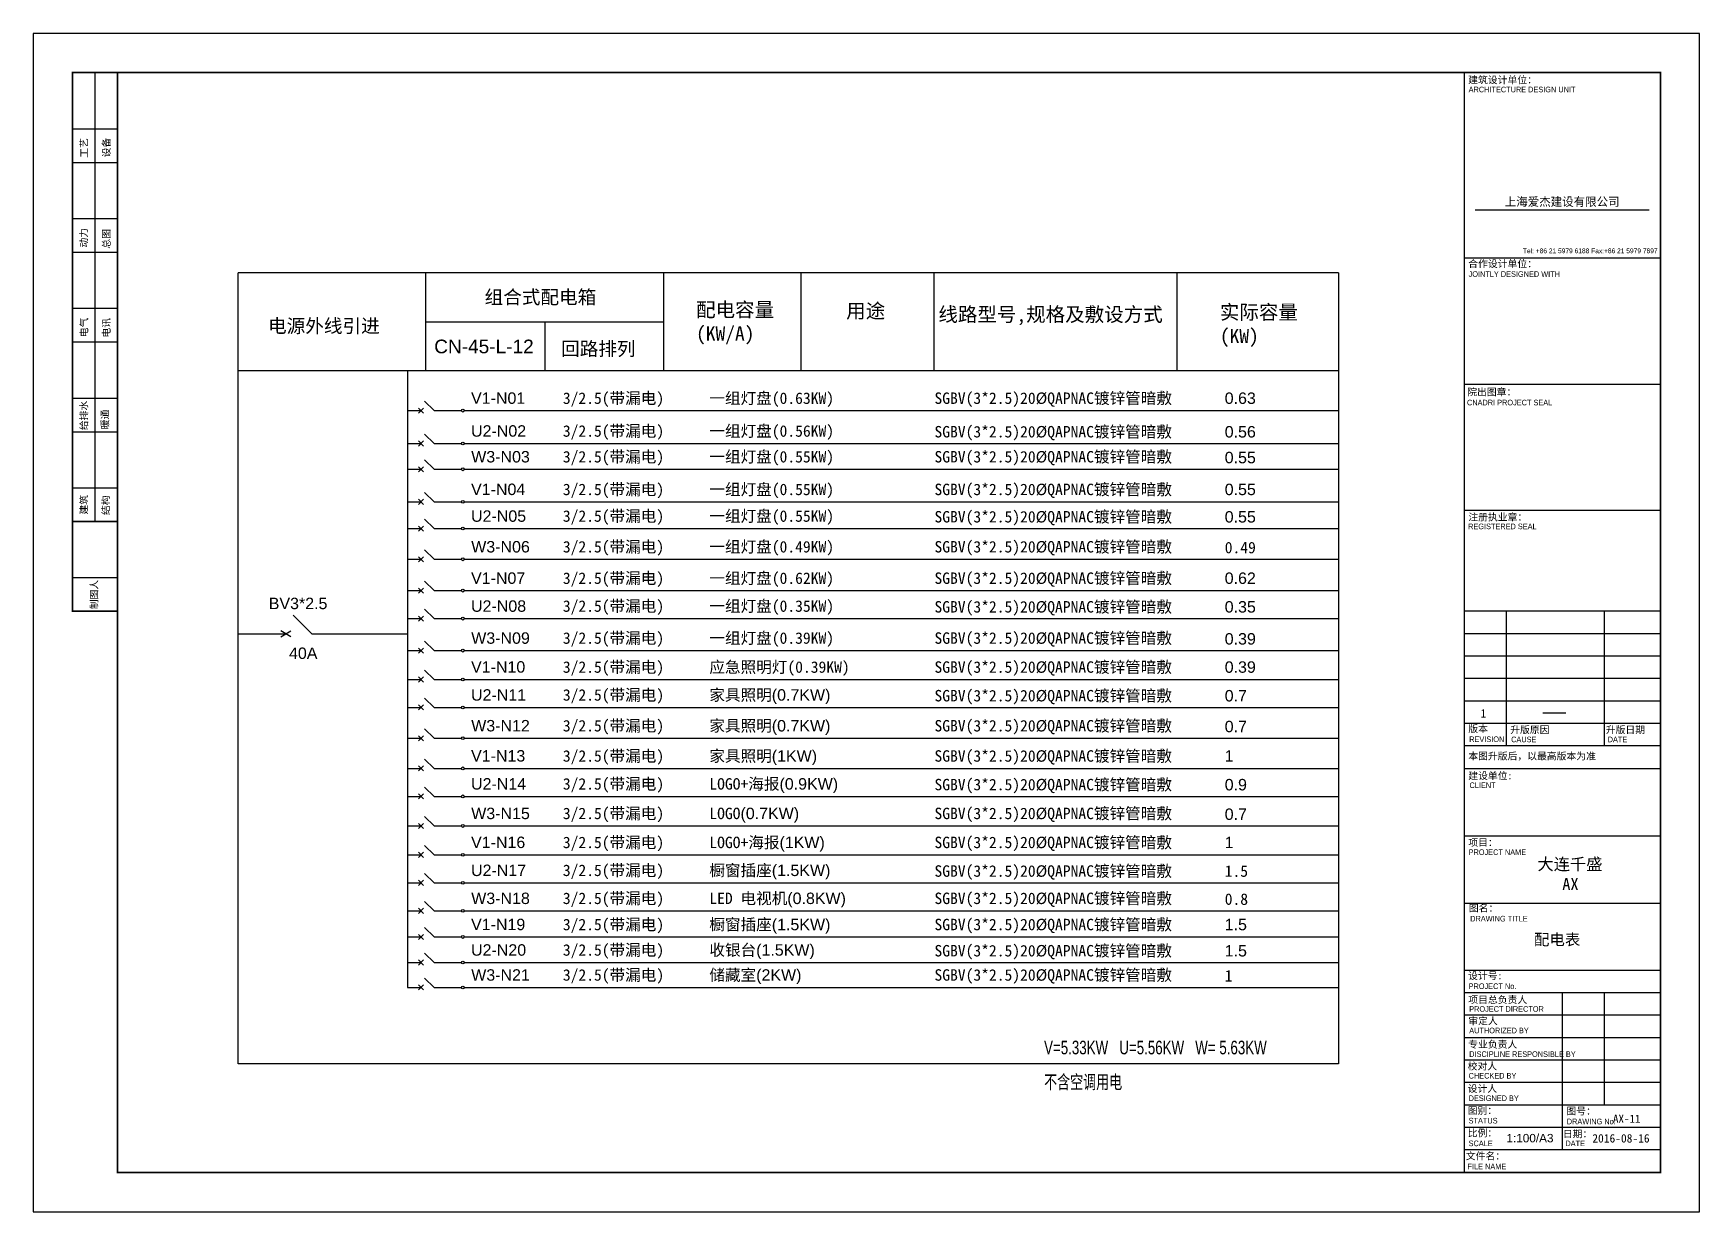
# Model space of a CAD drawing. Header units: millimetres. Extents: x 5896 to 6381, y 4295 to 4378.
# Drawn here: x 6340.7 to 6381.17, y 4349.11 to 4377.73 of the extents above; entities that cross this region are included whole.
import ezdxf

# ---------------------------------------------------------------- set-up
doc = ezdxf.new("R2010")
doc.units = ezdxf.units.MM
for name, color, linetype in [('GA_X DIM', 8, 'Continuous'), ('Wall-fugue', 16, 'Continuous'), ('图框', 254, 'Continuous'), ('线路图', 1, 'Continuous')]:
    doc.layers.add(name, color=color, linetype=linetype)
doc.styles.add('ARIAL', font='Arial.ttf')
doc.styles.add('FUGUE', font='Arial.ttf')
doc.styles.add('HT', font='')
doc.styles.get("Standard").update_dxf_attribs({"font": 'Arial.ttf'})
doc.styles.add('图签-仿宋', font='')
doc.styles.add('图签-黑体', font='')
doc.styles.add('标注', font='Arial.ttf', dxfattribs={"width": 0.7})
doc.styles.get('HT').set_extended_font_data('SimHei')
doc.styles.get('图签-仿宋').set_extended_font_data('FangSong_GB2312')
doc.styles.get('图签-黑体').set_extended_font_data('SimHei')

msp = doc.modelspace()

# ---------------------------------------------------------------- texts
at = {"layer": 'Wall-fugue', "color": 1, "ltscale": 1000, "style": '标注'}
for s, p in [('组合式配电箱', (6351.665, 4371.155)), ('电源外线引进', (6346.405, 4370.456)), ('CN-45-L-12', (6350.44, 4369.957)), ('回路排列', (6353.523, 4369.901))]:
    msp.add_text(s, height=0.3312, dxfattribs=at).set_placement(p)
at = {"layer": 'Wall-fugue', "color": 1, "ltscale": 1000, "char_height": 0.33116, "attachment_point": 1, "style": '标注'}
for s, insert in [('V=5.33KW   U=5.56KW   W= 5.63KW', (6365.251, 4353.264)), ('{\\fSimSun|b0|i0|c134|p2;不含空调用电}', (6365.251, 4352.428))]:
    msp.add_mtext(s, dxfattribs=dict(at, insert=insert))
at = {"layer": '图框', "insert": (6377.148, 4355.706), "char_height": 0.27513, "attachment_point": 4}
msp.add_mtext_dynamic_manual_height_columns('{\\fSimSun|b0|i0|c134|p2;配电表}', width=1669.25803, gutter_width=1, heights=[0], dxfattribs=at)
at = {"layer": '图框', "insert": (6379.067, 4351.368), "char_height": 0.19652, "width": 0.10228, "attachment_point": 4}
msp.add_mtext('{\\fSimSun|b0|i0|c0|p2;A\\fSimSun|b0|i0|c134|p2;X\\fSimSun|b0|i0|c0|p2;-\\fSimSun|b0|i0|c134|p2;11}', dxfattribs=at)
at = {"layer": '线路图'}
for s, p in [('V1-N01', (6351.335, 4368.729)), ('U2-N02', (6351.335, 4367.931)), ('W3-N03', (6351.339, 4367.305)), ('V1-N04', (6351.335, 4366.514)), ('U2-N05', (6351.335, 4365.865)), ('W3-N06', (6351.339, 4365.119)), ('V1-N07', (6351.335, 4364.358)), ('BV3*2.5', (6346.422, 4363.743)), ('U2-N08', (6351.335, 4363.679)), ('W3-N09', (6351.339, 4362.902)), ('40A', (6346.914, 4362.534)), ('V1-N10', (6351.335, 4362.201)), ('U2-N11', (6351.335, 4361.521)), ('W3-N12', (6351.339, 4360.774)), ('V1-N13', (6351.335, 4360.042)), ('U2-N14', (6351.335, 4359.362)), ('W3-N15', (6351.339, 4358.644)), ('V1-N16', (6351.335, 4357.942)), ('U2-N17', (6351.335, 4357.262)), ('W3-N18', (6351.339, 4356.582)), ('V1-N19', (6351.335, 4355.948)), ('U2-N20', (6351.335, 4355.328)), ('W3-N21', (6351.339, 4354.721))]:
    msp.add_text(s, height=0.2779, dxfattribs=at).set_placement(p)
at = {"layer": '线路图', "attachment_point": 1}
for s, insert, char_height, width in [('{\\fSimSun|b0|i0|c134|p2;配电容量\\P(KW/A)}', (6356.799, 4371.189), 0.3474, 3.43736), ('{\\fSimSun|b0|i0|c134|p2;用途}', (6360.445, 4371.16), 0.3474, 3.43736), ('{\\fSimSun|b0|i0|c134|p2;线路型号,规格及敷设方式}', (6362.684, 4371.075), 0.3474, 9.12964), ('{\\fSimSun|b0|i0|c134|p2;实际容量\\P(KW)}', (6369.52, 4371.129), 0.3474, 3.43736), ('{\\fSimSun|b0|i0|c134|p2;3/2.5(带漏电)}', (6353.564, 4369.005), 0.27792, 3.43736), ('{\\fSimSun|b0|i0|c134|p2;一组灯盘(0.63KW)}', (6357.122, 4369.005), 0.27792, 3.43736), ('{\\fSimSun|b0|i0|c134|p2;SGBV(3*2.5)20%%CQAPNAC镀锌管暗敷}', (6362.589, 4369.005), 0.27792, 6.28717), ('0.63', (6369.638, 4369.005), 0.2779, 3.43736), ('{\\fSimSun|b0|i0|c134|p2;3/2.5(带漏电)}', (6353.564, 4368.208), 0.27792, 3.43736), ('{\\fSimSun|b0|i0|c134|p2;一组灯盘(0.56KW)}', (6357.122, 4368.208), 0.27792, 3.43736), ('{\\fSimSun|b0|i0|c134|p2;SGBV(3*2.5)20%%CQAPNAC镀锌管暗敷}', (6362.589, 4368.191), 0.27792, 6.28717), ('0.56', (6369.638, 4368.189), 0.2779, 3.43736), ('{\\fSimSun|b0|i0|c134|p2;3/2.5(带漏电)}', (6353.564, 4367.583), 0.27792, 3.43736), ('{\\fSimSun|b0|i0|c134|p2;一组灯盘(0.55KW)}', (6357.122, 4367.583), 0.27792, 3.43736), ('{\\fSimSun|b0|i0|c134|p2;SGBV(3*2.5)20%%CQAPNAC镀锌管暗敷}', (6362.589, 4367.583), 0.27792, 6.28717), ('0.55', (6369.638, 4367.564), 0.2779, 3.43736), ('{\\fSimSun|b0|i0|c134|p2;3/2.5(带漏电)}', (6353.564, 4366.79), 0.27792, 3.43736), ('{\\fSimSun|b0|i0|c134|p2;一组灯盘(0.55KW)}', (6357.122, 4366.79), 0.27792, 3.43736), ('{\\fSimSun|b0|i0|c134|p2;SGBV(3*2.5)20%%CQAPNAC镀锌管暗敷}', (6362.589, 4366.79), 0.27792, 6.28717), ('0.55', (6369.638, 4366.79), 0.2779, 3.43736), ('{\\fSimSun|b0|i0|c134|p2;3/2.5(带漏电)}', (6353.564, 4366.143), 0.27792, 3.43736), ('{\\fSimSun|b0|i0|c134|p2;一组灯盘(0.55KW)}', (6357.122, 4366.143), 0.27792, 3.43736), ('{\\fSimSun|b0|i0|c134|p2;SGBV(3*2.5)20%%CQAPNAC镀锌管暗敷}', (6362.589, 4366.126), 0.27792, 6.28717), ('0.55', (6369.638, 4366.124), 0.2779, 3.43736), ('{\\fSimSun|b0|i0|c134|p2;3/2.5(带漏电)}', (6353.564, 4365.397), 0.27792, 3.43736), ('{\\fSimSun|b0|i0|c134|p2;一组灯盘(0.49KW)}', (6357.122, 4365.397), 0.27792, 3.43736), ('{\\fSimSun|b0|i0|c134|p2;SGBV(3*2.5)20%%CQAPNAC镀锌管暗敷}', (6362.589, 4365.397), 0.27792, 6.28717), ('{\\fSimSun|b0|i0|c134|p2;0.49}', (6369.638, 4365.378), 0.27792, 3.43736), ('{\\fSimSun|b0|i0|c134|p2;3/2.5(带漏电)}', (6353.564, 4364.634), 0.27792, 3.43736), ('{\\fSimSun|b0|i0|c134|p2;一组灯盘(0.62KW)}', (6357.122, 4364.634), 0.27792, 3.43736), ('{\\fSimSun|b0|i0|c134|p2;SGBV(3*2.5)20%%CQAPNAC镀锌管暗敷}', (6362.589, 4364.634), 0.27792, 6.28717), ('0.62', (6369.638, 4364.634), 0.2779, 3.43736), ('{\\fSimSun|b0|i0|c134|p2;3/2.5(带漏电)}', (6353.564, 4363.957), 0.27792, 3.43736), ('{\\fSimSun|b0|i0|c134|p2;一组灯盘(0.35KW)}', (6357.122, 4363.957), 0.27792, 3.43736), ('{\\fSimSun|b0|i0|c134|p2;SGBV(3*2.5)20%%CQAPNAC镀锌管暗敷}', (6362.589, 4363.939), 0.27792, 6.28717), ('0.35', (6369.638, 4363.938), 0.2779, 3.43736), ('{\\fSimSun|b0|i0|c134|p2;3/2.5(带漏电)}', (6353.564, 4363.18), 0.27792, 3.43736), ('{\\fSimSun|b0|i0|c134|p2;一组灯盘(0.39KW)}', (6357.122, 4363.18), 0.27792, 3.43736), ('{\\fSimSun|b0|i0|c134|p2;SGBV(3*2.5)20%%CQAPNAC镀锌管暗敷}', (6362.589, 4363.18), 0.27792, 6.28717), ('0.39', (6369.638, 4363.161), 0.2779, 3.43736), ('{\\fSimSun|b0|i0|c134|p2;3/2.5(带漏电)}', (6353.564, 4362.476), 0.27792, 3.43736), ('{\\fSimSun|b0|i0|c134|p2;应急照明灯(0.39KW)}', (6357.122, 4362.476), 0.27792, 3.43736), ('{\\fSimSun|b0|i0|c134|p2;SGBV(3*2.5)20%%CQAPNAC镀锌管暗敷}', (6362.589, 4362.476), 0.27792, 6.28717), ('0.39', (6369.638, 4362.476), 0.2779, 3.43736), ('{\\fSimSun|b0|i0|c134|p2;3/2.5(带漏电)}', (6353.564, 4361.799), 0.27792, 3.43736), ('{\\fSimSun|b0|i0|c134|p2;家具照明}(0.7KW)', (6357.122, 4361.799), 0.27792, 3.43736), ('{\\fSimSun|b0|i0|c134|p2;SGBV(3*2.5)20%%CQAPNAC镀锌管暗敷}', (6362.589, 4361.781), 0.27792, 6.28717), ('0.7', (6369.638, 4361.78), 0.2779, 3.43736), ('{\\fSimSun|b0|i0|c134|p2;3/2.5(带漏电)}', (6353.564, 4361.051), 0.27792, 3.43736), ('{\\fSimSun|b0|i0|c134|p2;家具照明}(0.7KW)', (6357.122, 4361.051), 0.27792, 3.43736), ('{\\fSimSun|b0|i0|c134|p2;SGBV(3*2.5)20%%CQAPNAC镀锌管暗敷}', (6362.589, 4361.051), 0.27792, 6.28717), ('0.7', (6369.638, 4361.032), 0.2779, 3.43736), ('{\\fSimSun|b0|i0|c134|p2;3/2.5(带漏电)}', (6353.564, 4360.317), 0.27792, 3.43736), ('{\\fSimSun|b0|i0|c134|p2;家具照明}(1KW)', (6357.122, 4360.317), 0.27792, 3.43736), ('{\\fSimSun|b0|i0|c134|p2;SGBV(3*2.5)20%%CQAPNAC镀锌管暗敷}', (6362.589, 4360.317), 0.27792, 6.28717), ('1', (6369.638, 4360.317), 0.278, 3.43736), ('{\\fSimSun|b0|i0|c134|p2;3/2.5(带漏电)}', (6353.564, 4359.639), 0.27792, 3.43736), ('{\\fSimSun|b0|i0|c134|p2;LOGO+海报}(0.9KW)', (6357.122, 4359.639), 0.27792, 3.43736), ('{\\fSimSun|b0|i0|c134|p2;SGBV(3*2.5)20%%CQAPNAC镀锌管暗敷}', (6362.589, 4359.622), 0.27792, 6.28717), ('0.9', (6369.638, 4359.62), 0.2779, 3.43736), ('{\\fSimSun|b0|i0|c134|p2;3/2.5(带漏电)}', (6353.564, 4358.922), 0.27792, 3.43736), ('{\\fSimSun|b0|i0|c134|p2;LOGO}(0.7KW)', (6357.122, 4358.922), 0.27792, 3.43736), ('{\\fSimSun|b0|i0|c134|p2;SGBV(3*2.5)20%%CQAPNAC镀锌管暗敷}', (6362.589, 4358.922), 0.27792, 6.28717), ('0.7', (6369.638, 4358.903), 0.2779, 3.43736), ('{\\fSimSun|b0|i0|c134|p2;3/2.5(带漏电)}', (6353.564, 4358.218), 0.27792, 3.43736), ('{\\fSimSun|b0|i0|c134|p2;LOGO+海报}(1KW)', (6357.122, 4358.218), 0.27792, 3.43736), ('{\\fSimSun|b0|i0|c134|p2;SGBV(3*2.5)20%%CQAPNAC镀锌管暗敷}', (6362.589, 4358.218), 0.27792, 6.28717), ('1', (6369.638, 4358.218), 0.278, 3.43736), ('{\\fSimSun|b0|i0|c134|p2;3/2.5(带漏电)}', (6353.564, 4357.54), 0.27792, 3.43736), ('{\\fSimSun|b0|i0|c134|p2;橱窗插座}(1.5KW)', (6357.122, 4357.54), 0.27792, 3.43736), ('{\\fSimSun|b0|i0|c134|p2;SGBV(3*2.5)20%%CQAPNAC镀锌管暗敷}', (6362.589, 4357.523), 0.27792, 6.28717), ('{\\fSimSun|b0|i0|c134|p2;1.5}', (6369.638, 4357.521), 0.27792, 3.43736), ('{\\fSimSun|b0|i0|c134|p2;3/2.5(带漏电)}', (6353.564, 4356.86), 0.27792, 3.43736), ('{\\fSimSun|b0|i0|c134|p2;LED 电视机}(0.8KW)', (6357.122, 4356.86), 0.27792, 3.43736), ('{\\fSimSun|b0|i0|c134|p2;SGBV(3*2.5)20%%CQAPNAC镀锌管暗敷}', (6362.589, 4356.86), 0.27792, 6.28717), ('{\\fSimSun|b0|i0|c134|p2;0.8}', (6369.638, 4356.841), 0.27792, 3.43736), ('{\\fSimSun|b0|i0|c134|p2;3/2.5(带漏电)}', (6353.564, 4356.224), 0.27792, 3.43736), ('{\\fSimSun|b0|i0|c134|p2;橱窗插座}(1.5KW)', (6357.122, 4356.224), 0.27792, 3.43736), ('{\\fSimSun|b0|i0|c134|p2;SGBV(3*2.5)20%%CQAPNAC镀锌管暗敷}', (6362.589, 4356.224), 0.27792, 6.28717), ('1.5', (6369.638, 4356.224), 0.2779, 3.43736), ('{\\fSimSun|b0|i0|c134|p2;3/2.5(带漏电)}', (6353.564, 4355.606), 0.27792, 3.43736), ('{\\fSimSun|b0|i0|c134|p2;收银台}(1.5KW)', (6357.122, 4355.606), 0.27792, 3.43736), ('{\\fSimSun|b0|i0|c134|p2;SGBV(3*2.5)20%%CQAPNAC镀锌管暗敷}', (6362.589, 4355.588), 0.27792, 6.28717), ('1.5', (6369.638, 4355.587), 0.2779, 3.43736), ('{\\fSimSun|b0|i0|c134|p2;3/2.5(带漏电)}', (6353.564, 4354.999), 0.27792, 3.43736), ('{\\fSimSun|b0|i0|c134|p2;储藏室}(2KW)', (6357.122, 4354.999), 0.27792, 3.43736), ('{\\fSimSun|b0|i0|c134|p2;SGBV(3*2.5)20%%CQAPNAC镀锌管暗敷}', (6362.589, 4354.999), 0.27792, 6.28717), ('{\\fSimSun|b0|i0|c134|p2;1}', (6369.638, 4354.979), 0.27792, 3.43736)]:
    msp.add_mtext(s, dxfattribs=dict(at, insert=insert, char_height=char_height, width=width))

# ---------------------------------------------------------------- blocks, each defined once
blk = doc.blocks.new('tukuang')
at = {"layer": '图框'}
for p, q in [((155.6, 1739.4), (155.6, 2870.7)), ((3606.1, 2870.7), (3606.1, 99)), ((99, 2729.3), (212.1, 2729.3)), ((99, 2644.4), (212.1, 2644.4)), ((3634.3, 2525.2), (4072.7, 2525.2)), ((99, 2503), (212.1, 2503)), ((99, 2418.2), (212.1, 2418.2)), ((3606.1, 2404), (4101, 2404)), ((99, 2276.8), (212.1, 2276.8)), ((99, 2191.9), (212.1, 2191.9)), ((3606.1, 2085.9), (4101, 2085.9)), ((99, 2050.5), (212.1, 2050.5)), ((99, 1965.7), (212.1, 1965.7)), ((99, 1824.2), (212.1, 1824.2)), ((3606.1, 1767.7), (4101, 1767.7)), ((99, 1598), (212.1, 1598)), ((4101, 1513.1), (3606.1, 1513.1)), ((3712.1, 1513.1), (3712.1, 1173.7)), ((3959.6, 1513.1), (3959.6, 1173.7)), ((4101, 1456.6), (3606.1, 1456.6)), ((4101, 1400), (3606.1, 1400)), ((4101, 1343.4), (3606.1, 1343.4)), ((4101, 1286.9), (3606.1, 1286.9)), ((4101, 1230.3), (3606.1, 1230.3)), ((3804.6, 1257.4), (3862.4, 1257.4)), ((4101, 1173.7), (3606.1, 1173.7)), ((3606.1, 1117.2), (4101, 1117.2)), ((3606.1, 947.5), (4101, 947.5)), ((3606.1, 777.8), (4101, 777.8)), ((4101, 608.1), (3606.1, 608.1)), ((4101, 551.5), (3606.1, 551.5)), ((3853.5, 551.5), (3853.5, 155.6)), ((3959.6, 551.5), (3959.6, 268.7)), ((4101, 494.9), (3606.1, 494.9)), ((4101, 438.4), (3606.1, 438.4)), ((4101, 381.8), (3606.1, 381.8)), ((4101, 325.3), (3606.1, 325.3)), ((4101, 268.7), (3606.1, 268.7)), ((4101, 212.1), (3606.1, 212.1)), ((4101, 155.6), (3606.1, 155.6))]:
    blk.add_line(p, q, dxfattribs=at)
blk.add_lwpolyline([(0, 0), (4200, 0), (4200, 2969.7), (0, 2969.7)], close=True, dxfattribs=at)
at = {"layer": '图框', "const_width": 4.24}
for points in [[(99, 1511), (99, 2872.8)], [(99, 2870.7), (212.1, 2870.7)], [(99, 1739.4), (212.1, 1739.4)], [(99, 1513.1), (212.1, 1513.1)]]:
    blk.add_lwpolyline(points, dxfattribs=at)
blk.add_lwpolyline([(212.1, 2870.7), (4101, 2870.7), (4101, 99), (212.1, 99)], close=True, dxfattribs=at)
at = {"layer": '图框'}
for s, height, style, p in [('建筑设计单位：', 17.68, 'HT', (3616.6, 2843.5)), ('合作设计单位：', 17.68, 'HT', (3616.7, 2380.2)), ('院出图章：', 17.68, '图签-黑体', (3614.1, 2057)), ('注册执业章：', 17.68, '图签-黑体', (3616.9, 1741.7)), ('1', 21.2, '图签-仿宋', (3647.7, 1245.3)), ('版本', 17.68, '图签-黑体', (3616.9, 1208.3)), ('升版原因', 17.68, '图签-黑体', (3722.5, 1205.7)), ('升版日期', 17.68, '图签-黑体', (3963.4, 1205.7)), ('本图升版后，以最高版本为准', 17.677, '图签-黑体', (3616.9, 1139.3)), ('建设单位:', 17.68, '图签-黑体', (3616.8, 1089.8)), ('项目：', 17.68, '图签-黑体', (3616.8, 921.4)), ('图名：', 17.68, '图签-黑体', (3618.2, 756)), ('设计号:', 17.68, '图签-黑体', (3616.3, 585.7)), ('项目总负责人', 17.68, '图签-黑体', (3616.9, 525.2)), ('审定人', 17.68, '图签-黑体', (3616.9, 471.9)), ('专业负责人', 17.68, '图签-黑体', (3616.6, 412.8)), ('校对人', 17.68, '图签-黑体', (3615.3, 357.8)), ('设计人', 17.68, '图签-黑体', (3615.3, 301.3)), ('图别：', 17.68, '图签-黑体', (3615.3, 246.1)), ('图号：', 17.68, '图签-黑体', (3864.1, 244.6)), ('比例：', 17.68, '图签-黑体', (3615.4, 189.4)), ('日期：', 17.68, '图签-黑体', (3855.1, 187.1)), ('文件名：', 17.68, '图签-黑体', (3610.6, 131.4))]:
    blk.add_text(s, height=height, dxfattribs=dict(at, style=style)).set_placement(p)
at = {"layer": '图框', "style": 'ARIAL', "width": 0.75}
for s, height, p in [('ARCHITECTURE DESIGN UNIT', 14.141, (3617.7, 2821.1)), ('JOINTLY DESIGNED WITH', 14.141, (3617.7, 2356)), ('CNADRI PROJECT SEAL', 14.141, (3613.6, 2032.1)), ('REGISTERED SEAL', 14.141, (3616.4, 1720)), ('REVISION', 14.14, (3619.2, 1183.5)), ('CAUSE', 14.14, (3724.8, 1183.1)), ('DATE', 14.14, (3968.2, 1183.1)), ('CLIENT', 14.14, (3619.9, 1067.6)), ('PROJECT NAME', 14.141, (3617.7, 898.9)), ('DRAWING TITLE', 14.141, (3621.7, 731.4)), ('PROJECT No.', 14.141, (3617.7, 561.1)), ('PROJECT DIRECTOR', 14.141, (3619.2, 503.8)), ('AUTHORIZED BY', 14.141, (3619.2, 449.5)), ('DISCIPLINE RESPONSIBLE BY', 14.141, (3619.2, 390)), ('CHECKED BY', 14.14, (3617.7, 335.5)), ('DESIGNED BY', 14.141, (3617.7, 278.9)), ('STATUS', 14.14, (3617.7, 222.3)), ('DRAWING No.', 14.141, (3865.1, 220.2)), ('SCALE', 14.14, (3617.7, 165.1)), ('DATE', 14.14, (3861.6, 165.1)), ('FILE NAME', 14.14, (3614.9, 106.8))]:
    blk.add_text(s, height=height, dxfattribs=at).set_placement(p)
at = {"layer": '图框'}
for s, style, p in [('工艺', '图签-黑体', (136.9, 2656.3)), ('设备', '图签-黑体', (193.1, 2657.2)), ('动力', '图签-黑体', (136.3, 2429.7)), ('总图', '图签-黑体', (193.1, 2427.1)), ('电气', '图签-黑体', (136.9, 2203.8)), ('电讯', '图签-黑体', (193.1, 2202.8)), ('给排水', '图签-黑体', (136.3, 1969.5)), ('暖通', 'HT', (189.6, 1971.9)), ('建筑', '图签-黑体', (136.4, 1756.9)), ('结构', '图签-黑体', (191.7, 1755.6)), ('制图人', '图签-黑体', (162.3, 1518.2))]:
    blk.add_text(s, height=17.68, rotation=90, dxfattribs=dict(at, style=style)).set_placement(p)
at = {"layer": '图框', "insert": (3853.5, 2544), "char_height": 21.212, "width": 494.949, "attachment_point": 5, "line_spacing_factor": 0.66852, "style": 'FUGUE'}
blk.add_mtext('{\\fLiSu|b0|i0|c134|p49;\\C251;上海爱杰建设有限公司}', dxfattribs=at)
at = {"layer": '图框', "insert": (3754.5, 2415.4), "char_height": 21.647, "attachment_point": 7, "line_spacing_factor": 0.66852, "style": 'FUGUE'}
blk.add_mtext('{\\H0.55168x;\\C7;Tel: +86 21 5979 6188 Fax:+86 21 5979 7897}', dxfattribs=at)
at = {"layer": '图框', "insert": (3669.6, 890.8), "char_height": 30, "width": 393.518, "attachment_point": 1, "style": 'ARIAL'}
blk.add_mtext('\\pi121.59;{\\fSimSun|b0|i0|c134|p2;\\C7;大连千盛\\P\\pi184.27;AX}', dxfattribs=at)
at = {"layer": '图框', "attachment_point": 4}
for s, insert, char_height, width in [('1:100/A3', (3713, 185.2), 21.21, 119.272), ('{\\fSTSong|b0|i0|c0|p2;\\C7;201\\fSTSong|b0|i0|c134|p2;6-08\\fSTSong|b0|i0|c0|p2;-\\fSTSong|b0|i0|c134|p2;16}', (3929.5, 184.7), 21.2121, 11.04)]:
    blk.add_mtext(s, dxfattribs=dict(at, insert=insert, char_height=char_height, width=width))

# ---------------------------------------------------------------- linework, layer by layer
at = {"layer": '线路图'}
for p, q in [((6345.68, 4352.706), (6345.68, 4371.907)), ((6372.403, 4371.907), (6345.68, 4371.907)), ((6350.234, 4369.536), (6350.234, 4371.907)), ((6356.017, 4369.536), (6356.017, 4371.907)), ((6359.354, 4369.536), (6359.354, 4371.907)), ((6362.579, 4369.536), (6362.579, 4371.907)), ((6368.477, 4371.907), (6368.477, 4369.536)), ((6372.403, 4371.907), (6372.403, 4352.706)), ((6350.234, 4370.722), (6356.017, 4370.722)), ((6353.126, 4370.722), (6353.126, 4369.536)), ((6345.68, 4369.536), (6372.403, 4369.536)), ((6349.788, 4369.536), (6349.788, 4354.556)), ((6349.788, 4368.565), (6350.122, 4368.565)), ((6350.06, 4368.503), (6350.183, 4368.626)), ((6350.183, 4368.503), (6350.06, 4368.626)), ((6350.436, 4368.565), (6350.208, 4368.792)), ((6350.436, 4368.565), (6351.101, 4368.565)), ((6351.171, 4368.565), (6372.403, 4368.565)), ((6349.788, 4367.766), (6350.122, 4367.766)), ((6350.06, 4367.704), (6350.183, 4367.827)), ((6350.183, 4367.704), (6350.06, 4367.827)), ((6350.436, 4367.766), (6350.208, 4367.993)), ((6350.436, 4367.766), (6351.101, 4367.766)), ((6351.171, 4367.766), (6372.403, 4367.766)), ((6350.436, 4367.14), (6350.208, 4367.368)), ((6349.788, 4367.14), (6350.122, 4367.14)), ((6350.06, 4367.079), (6350.183, 4367.202)), ((6350.183, 4367.079), (6350.06, 4367.202)), ((6350.436, 4367.14), (6351.101, 4367.14)), ((6351.171, 4367.14), (6372.403, 4367.14)), ((6350.436, 4366.349), (6350.208, 4366.577)), ((6349.788, 4366.349), (6350.122, 4366.349)), ((6350.06, 4366.288), (6350.183, 4366.411)), ((6350.183, 4366.288), (6350.06, 4366.411)), ((6350.436, 4366.349), (6351.101, 4366.349)), ((6351.171, 4366.349), (6372.403, 4366.349)), ((6350.06, 4365.639), (6350.183, 4365.762)), ((6350.183, 4365.639), (6350.06, 4365.762)), ((6350.436, 4365.7), (6350.208, 4365.928)), ((6349.788, 4365.7), (6350.122, 4365.7)), ((6350.436, 4365.7), (6351.101, 4365.7)), ((6351.171, 4365.7), (6372.403, 4365.7)), ((6349.788, 4364.954), (6350.122, 4364.954)), ((6350.06, 4364.893), (6350.183, 4365.015)), ((6350.183, 4364.893), (6350.06, 4365.015)), ((6350.436, 4364.954), (6350.208, 4365.181)), ((6350.436, 4364.954), (6351.101, 4364.954)), ((6351.171, 4364.954), (6372.403, 4364.954)), ((6349.788, 4364.193), (6350.122, 4364.193)), ((6350.06, 4364.132), (6350.183, 4364.255)), ((6350.183, 4364.132), (6350.06, 4364.255)), ((6350.436, 4364.193), (6350.208, 4364.421)), ((6350.436, 4364.193), (6351.101, 4364.193)), ((6351.171, 4364.193), (6372.403, 4364.193)), ((6350.436, 4363.514), (6350.208, 4363.742)), ((6347.466, 4363.144), (6347.011, 4363.599)), ((6349.788, 4363.514), (6350.122, 4363.514)), ((6350.06, 4363.453), (6350.183, 4363.576)), ((6350.183, 4363.453), (6350.06, 4363.576)), ((6350.436, 4363.514), (6351.101, 4363.514)), ((6351.171, 4363.514), (6372.403, 4363.514)), ((6345.68, 4363.144), (6346.838, 4363.144)), ((6346.715, 4363.072), (6346.96, 4363.216)), ((6346.96, 4363.072), (6346.715, 4363.216)), ((6347.466, 4363.144), (6349.788, 4363.144)), ((6350.436, 4362.737), (6350.208, 4362.965)), ((6349.788, 4362.737), (6350.122, 4362.737)), ((6350.06, 4362.676), (6350.183, 4362.799)), ((6350.183, 4362.676), (6350.06, 4362.799)), ((6350.436, 4362.737), (6351.101, 4362.737)), ((6351.171, 4362.737), (6372.403, 4362.737)), ((6350.06, 4361.974), (6350.183, 4362.097)), ((6350.183, 4361.974), (6350.06, 4362.097)), ((6350.436, 4362.036), (6350.208, 4362.263)), ((6349.788, 4362.036), (6350.122, 4362.036)), ((6350.436, 4362.036), (6351.101, 4362.036)), ((6351.171, 4362.036), (6372.403, 4362.036)), ((6349.788, 4361.356), (6350.122, 4361.356)), ((6350.06, 4361.295), (6350.183, 4361.418)), ((6350.183, 4361.295), (6350.06, 4361.418)), ((6350.436, 4361.356), (6350.208, 4361.583)), ((6350.436, 4361.356), (6351.101, 4361.356)), ((6351.171, 4361.356), (6372.403, 4361.356)), ((6349.788, 4360.609), (6350.122, 4360.609)), ((6350.06, 4360.547), (6350.183, 4360.67)), ((6350.183, 4360.547), (6350.06, 4360.67)), ((6350.436, 4360.609), (6350.208, 4360.836)), ((6350.436, 4360.609), (6351.101, 4360.609)), ((6351.171, 4360.609), (6372.403, 4360.609)), ((6350.436, 4359.877), (6350.208, 4360.104)), ((6349.788, 4359.877), (6350.122, 4359.877)), ((6350.06, 4359.815), (6350.183, 4359.938)), ((6350.183, 4359.815), (6350.06, 4359.938)), ((6350.436, 4359.877), (6351.101, 4359.877)), ((6351.171, 4359.877), (6372.403, 4359.877)), ((6350.06, 4359.135), (6350.183, 4359.258)), ((6350.183, 4359.135), (6350.06, 4359.258)), ((6350.436, 4359.197), (6350.208, 4359.424)), ((6349.788, 4359.197), (6350.122, 4359.197)), ((6350.436, 4359.197), (6351.101, 4359.197)), ((6351.171, 4359.197), (6372.403, 4359.197)), ((6349.788, 4358.479), (6350.122, 4358.479)), ((6350.06, 4358.418), (6350.183, 4358.541)), ((6350.183, 4358.418), (6350.06, 4358.541)), ((6350.436, 4358.479), (6350.208, 4358.707)), ((6350.436, 4358.479), (6351.101, 4358.479)), ((6351.171, 4358.479), (6372.403, 4358.479)), ((6349.788, 4357.777), (6350.122, 4357.777)), ((6350.06, 4357.716), (6350.183, 4357.839)), ((6350.183, 4357.716), (6350.06, 4357.839)), ((6350.436, 4357.777), (6350.208, 4358.005)), ((6350.436, 4357.777), (6351.101, 4357.777)), ((6351.171, 4357.777), (6372.403, 4357.777)), ((6350.436, 4357.097), (6350.208, 4357.325)), ((6349.788, 4357.097), (6350.122, 4357.097)), ((6350.06, 4357.036), (6350.183, 4357.159)), ((6350.183, 4357.036), (6350.06, 4357.159)), ((6350.436, 4357.097), (6351.101, 4357.097)), ((6351.171, 4357.097), (6372.403, 4357.097)), ((6349.788, 4356.417), (6350.122, 4356.417)), ((6350.06, 4356.356), (6350.183, 4356.479)), ((6350.183, 4356.356), (6350.06, 4356.479)), ((6350.436, 4356.417), (6350.208, 4356.645)), ((6350.436, 4356.417), (6351.101, 4356.417)), ((6351.171, 4356.417), (6372.403, 4356.417)), ((6350.436, 4355.783), (6350.208, 4356.011)), ((6349.788, 4355.783), (6350.122, 4355.783)), ((6350.06, 4355.722), (6350.183, 4355.845)), ((6350.183, 4355.722), (6350.06, 4355.845)), ((6350.436, 4355.783), (6351.101, 4355.783)), ((6351.171, 4355.783), (6372.403, 4355.783)), ((6350.06, 4355.102), (6350.183, 4355.224)), ((6350.183, 4355.102), (6350.06, 4355.224)), ((6350.436, 4355.163), (6350.208, 4355.39)), ((6349.788, 4355.163), (6350.122, 4355.163)), ((6350.436, 4355.163), (6351.101, 4355.163)), ((6351.171, 4355.163), (6372.403, 4355.163)), ((6349.788, 4354.556), (6350.122, 4354.556)), ((6350.06, 4354.495), (6350.183, 4354.617)), ((6350.183, 4354.495), (6350.06, 4354.617)), ((6350.436, 4354.556), (6350.208, 4354.783)), ((6350.436, 4354.556), (6351.101, 4354.556)), ((6351.171, 4354.556), (6372.403, 4354.556)), ((6372.403, 4352.706), (6345.68, 4352.706))]:
    msp.add_line(p, q, dxfattribs=at)
for centre in [(6351.136, 4368.565), (6351.136, 4367.766), (6351.136, 4367.14), (6351.136, 4366.349), (6351.136, 4365.7), (6351.136, 4364.954), (6351.136, 4364.193), (6351.136, 4363.514), (6351.136, 4362.737), (6351.136, 4362.036), (6351.136, 4361.356), (6351.136, 4360.609), (6351.136, 4359.877), (6351.136, 4359.197), (6351.136, 4358.479), (6351.136, 4357.777), (6351.136, 4357.097), (6351.136, 4356.417), (6351.136, 4355.783), (6351.136, 4355.163), (6351.136, 4354.556)]:
    msp.add_circle(centre, 0.0347, dxfattribs=at)

# ---------------------------------------------------------------- block references
at = {"layer": 'GA_X DIM', "xscale": 0.009635294117647079, "yscale": 0.009635294117647079, "zscale": 0.009635294117647079}
msp.add_blockref('tukuang', (6340.704, 4349.112), dxfattribs=at)

msp.set_redraw_order([(e.dxf.handle, doc.entitydb.next_handle()) for e in msp.query("TEXT MTEXT ATTDEF DIMENSION ARC_DIMENSION")])  # texts and dimensions are drawn at this point

doc.saveas('drawing.dxf')
